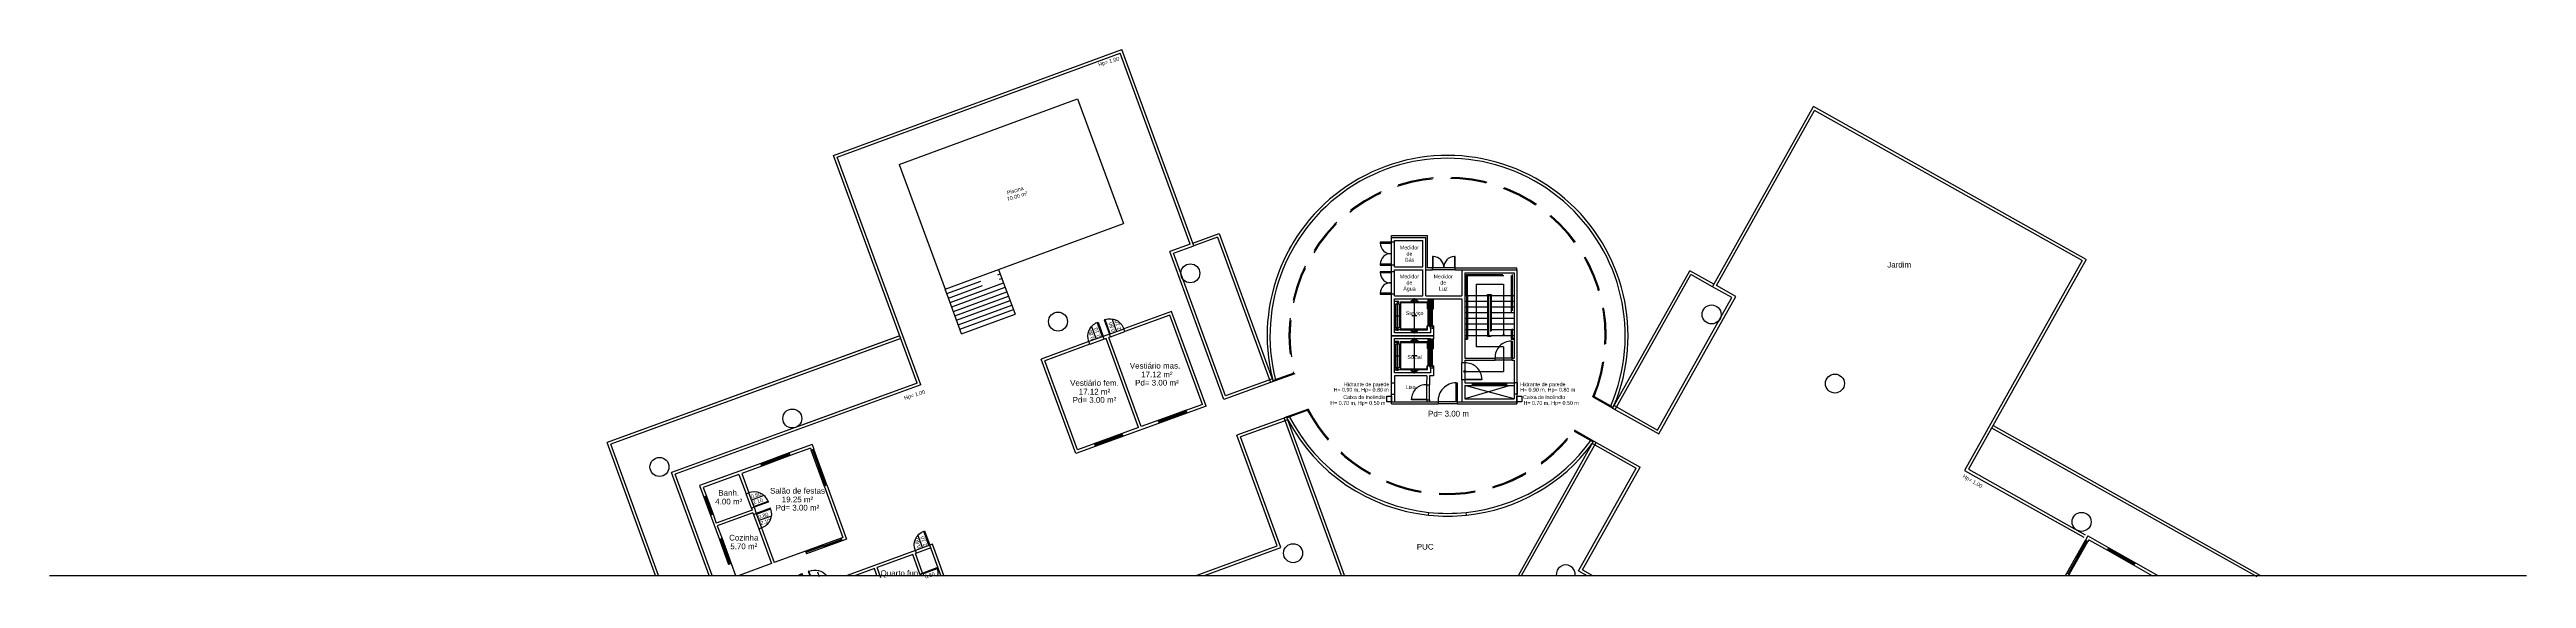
# Model space of a CAD drawing. Header units: millimetres. Extents: x -210 to 1173, y -437 to 320.
# Drawn here: x -210.3 to -79.9, y 2.3 to 30.2 of the extents above; entities that cross this region are included whole.
import ezdxf
from ezdxf.enums import TextEntityAlignment as Align

# ---------------------------------------------------------------- set-up
doc = ezdxf.new("R2010")
doc.units = ezdxf.units.MM
doc.header["$LTSCALE"] = 0.3
for name, pattern in [('DASHDOTX2', [50.8, 25.4, -12.7, 0, -12.7]), ('DASHED2', [9.525, 6.35, -3.175]), ('LTYPE_4', [112.5, 56.25, -56.25]), ('LTYPE_6', [168.75, 112.5, -28.125, 0, -28.125])]:
    doc.linetypes.add(name, pattern=pattern)
for name, color, linetype in [('CORTE', 6, 'Continuous'), ('COTAS', 1, 'Continuous'), ('ESQUADRIAS', 3, 'Continuous'), ('LAYER_0', 6, 'Continuous'), ('LINHA DE CORTE', 6, 'DASHDOTX2'), ('PISO', 1, 'Continuous'), ('PROJEÇÃO', 1, 'DASHED2'), ('TEXTOS', 2, 'Continuous'), ('VISTA', 2, 'Continuous')]:
    doc.layers.add(name, color=color, linetype=linetype)
doc.styles.add('2MM 1_100', font='ARIAL.TTF', dxfattribs={"height": 0.2})
doc.styles.add('3MM 1_100', font='ARIAL.TTF', dxfattribs={"height": 0.3})

msp = doc.modelspace()

# ---------------------------------------------------------------- linework, layer by layer
msp.add_line((-210.338, 2.481), (-79.945, 2.481))
at = {"layer": 'CORTE'}
for p, q in [((-165.608, 24.124), (-156.223, 27.578)), ((-156.223, 27.578), (-153.806, 21.008)), ((-165.608, 24.124), (-163.191, 17.555)), ((-163.191, 17.555), (-153.806, 21.008)), ((-145.06, 19.683), (-144.991, 19.805)), ((-145.06, 19.683), (-144.991, 19.805)), ((-139.69, 20.372), (-137.79, 20.372)), ((-139.69, 20.272), (-139.69, 20.372)), ((-139.69, 20.272), (-137.89, 20.272)), ((-139.69, 20.022), (-139.69, 20.272)), ((-139.54, 20.022), (-139.69, 20.022)), ((-139.54, 20.122), (-138.04, 20.122)), ((-139.54, 20.022), (-139.54, 20.122)), ((-138.04, 18.722), (-138.04, 20.122)), ((-137.89, 17.197), (-137.89, 20.272)), ((-137.79, 18.672), (-137.79, 20.372)), ((-139.69, 18.472), (-139.69, 18.822)), ((-139.54, 18.822), (-139.69, 18.822)), ((-139.54, 18.472), (-139.69, 18.472)), ((-139.54, 18.722), (-139.54, 18.822)), ((-139.54, 18.722), (-138.04, 18.722)), ((-139.54, 18.572), (-138.04, 18.572)), ((-139.54, 18.472), (-139.54, 18.572)), ((-138.04, 17.197), (-138.04, 18.572)), ((-137.89, 18.572), (-137.54, 18.572)), ((-137.54, 18.672), (-137.79, 18.672)), ((-137.54, 18.572), (-137.54, 18.672)), ((-136.34, 18.672), (-133.09, 18.673)), ((-136.34, 18.572), (-136.34, 18.672)), ((-136.34, 18.572), (-135.99, 18.572)), ((-135.99, 18.572), (-135.99, 17.197)), ((-135.99, 18.572), (-133.09, 18.572)), ((-135.84, 18.422), (-135.84, 13.922)), ((-135.84, 18.422), (-133.24, 18.422)), ((-133.24, 18.422), (-133.24, 13.922)), ((-133.09, 18.572), (-133.09, 18.673)), ((-133.09, 18.572), (-133.09, 11.622)), ((-133.09, 18.572), (-133.09, 18.572)), ((-139.69, 11.622), (-139.69, 17.297)), ((-139.54, 17.297), (-139.69, 17.297)), ((-139.54, 17.197), (-139.54, 17.297)), ((-139.54, 17.197), (-138.04, 17.197)), ((-139.54, 15.247), (-139.54, 17.047)), ((-139.54, 17.047), (-135.99, 17.047)), ((-137.89, 17.197), (-135.99, 17.197)), ((-137.64, 17.047), (-137.64, 17.022)), ((-135.99, 17.047), (-135.99, 13.672)), ((-151.274, 16.376), (-153.787, 15.459)), ((-151.364, 16.184), (-153.736, 15.318)), ((-149.65, 11.487), (-151.364, 16.184)), ((-149.457, 11.397), (-151.274, 16.376)), ((-122.341, 16.222), (-122.341, 16.092)), ((-155.619, 14.791), (-158.132, 13.874)), ((-155.568, 14.65), (-157.94, 13.784)), ((-155.568, 14.65), (-155.619, 14.791)), ((-154.539, 15.185), (-154.867, 15.065)), ((-154.816, 14.924), (-154.867, 15.065)), ((-154.722, 14.958), (-154.816, 14.924)), ((-153.008, 10.261), (-154.722, 14.958)), ((-154.487, 15.044), (-154.581, 15.01)), ((-152.867, 10.313), (-154.581, 15.01)), ((-154.487, 15.044), (-154.539, 15.185)), ((-153.736, 15.318), (-153.787, 15.459)), ((-139.69, 15.097), (-137.49, 15.097)), ((-137.49, 15.097), (-139.69, 15.097)), ((-137.64, 15.247), (-139.54, 15.247)), ((-139.54, 13.147), (-139.54, 14.947)), ((-139.54, 14.947), (-137.64, 14.947)), ((-139.54, 14.947), (-137.64, 14.947)), ((-137.64, 15.502), (-137.64, 15.247)), ((-137.64, 14.947), (-137.64, 14.922)), ((-137.49, 15.502), (-137.49, 15.097)), ((-137.49, 15.097), (-137.49, 14.922)), ((-156.315, 8.895), (-158.132, 13.874)), ((-156.226, 9.087), (-157.94, 13.784)), ((-137.64, 13.147), (-139.54, 13.147)), ((-137.64, 13.402), (-137.64, 13.147)), ((-137.49, 13.402), (-137.49, 12.997)), ((-135.84, 13.922), (-134.24, 13.922)), ((-135.84, 13.822), (-135.84, 13.672)), ((-135.84, 13.822), (-134.24, 13.822)), ((-133.34, 13.922), (-133.24, 13.922)), ((-133.34, 13.822), (-133.24, 13.822)), ((-133.24, 13.822), (-133.24, 12.622)), ((-139.71, 12.622), (-139.71, 12.022)), ((-139.71, 12.622), (-139.54, 12.622)), ((-139.71, 12.022), (-139.54, 12.022)), ((-137.84, 12.997), (-139.54, 12.997)), ((-139.54, 12.997), (-139.54, 11.622)), ((-137.84, 12.998), (-137.845, 12.523)), ((-137.84, 12.522), (-137.69, 12.522)), ((-137.69, 12.998), (-137.69, 12.522)), ((-137.49, 12.997), (-137.69, 12.997)), ((-135.99, 12.772), (-135.99, 11.622)), ((-135.84, 12.772), (-135.84, 12.622)), ((-135.84, 12.622), (-133.24, 12.622)), ((-135.84, 12.472), (-135.84, 11.772)), ((-135.84, 12.472), (-133.24, 12.472)), ((-133.44, 12.472), (-135.84, 11.772)), ((-133.24, 11.772), (-135.84, 12.472)), ((-135.84, 11.772), (-133.24, 11.772)), ((-133.24, 12.622), (-133.24, 11.772)), ((-133.07, 12.622), (-133.24, 12.622)), ((-133.07, 12.022), (-133.24, 12.022)), ((-133.07, 12.622), (-133.07, 12.022)), ((-149.457, 11.397), (-156.315, 8.895)), ((-149.65, 11.487), (-152.867, 10.313)), ((-151.258, 10.9), (-151.207, 10.759)), ((-139.69, 11.622), (-137.24, 11.622)), ((-139.69, 11.522), (-139.69, 11.622)), ((-139.69, 11.522), (-137.24, 11.522)), ((-137.84, 11.722), (-137.84, 11.622)), ((-137.84, 11.722), (-137.69, 11.722)), ((-137.69, 11.722), (-137.69, 11.622)), ((-137.24, 11.622), (-137.24, 11.522)), ((-136.24, 11.622), (-135.99, 11.622)), ((-136.24, 11.622), (-136.24, 11.522)), ((-136.24, 11.522), (-133.09, 11.523)), ((-135.99, 11.622), (-133.09, 11.622)), ((-133.09, 11.622), (-133.09, 11.523)), ((-133.09, 11.523), (-133.09, 11.622)), ((-170.196, 9.365), (-171.393, 8.928)), ((-170.285, 9.173), (-171.342, 8.787)), ((-170.285, 9.173), (-170.251, 9.079)), ((-170.251, 9.079), (-170.11, 9.13)), ((-170.196, 9.365), (-170.11, 9.13)), ((-153.008, 10.261), (-156.226, 9.087)), ((-154.617, 9.674), (-154.565, 9.533)), ((-144.423, 9.508), (-144.422, 9.508)), ((-172.896, 8.379), (-176.114, 7.205)), ((-172.845, 8.238), (-173.902, 7.853)), ((-173.902, 7.853), (-173.525, 6.819)), ((-172.845, 8.238), (-172.896, 8.379)), ((-171.342, 8.787), (-171.393, 8.928)), ((-130.148, 8.256), (-130.148, 8.256)), ((-130.148, 8.256), (-130.148, 8.256)), ((-129.661, 8.761), (-129.662, 8.761)), ((-129.661, 8.761), (-129.662, 8.761)), ((-176.114, 7.205), (-175.891, 6.595)), ((-174.043, 7.801), (-175.921, 7.116)), ((-175.921, 7.116), (-175.75, 6.646)), ((-175.75, 6.646), (-175.891, 6.595)), ((-174.043, 7.801), (-173.666, 6.768)), ((-173.666, 6.768), (-173.525, 6.819)), ((-171.736, 6.707), (-171.736, 6.703)), ((-170.736, 6.707), (-170.736, 6.703)), ((-169.565, 7.2), (-169.424, 7.251)), ((-169.565, 7.2), (-168.571, 4.475)), ((-169.424, 7.251), (-168.379, 4.386)), ((-175.407, 5.707), (-175.548, 5.655)), ((-175.548, 5.655), (-175.077, 4.363)), ((-175.407, 5.707), (-175.236, 5.237)), ((-173.357, 5.922), (-175.236, 5.237)), ((-173.306, 5.782), (-175.184, 5.096)), ((-173.391, 6.016), (-173.25, 6.068)), ((-173.391, 6.016), (-173.357, 5.922)), ((-173.306, 5.782), (-173.271, 5.688)), ((-173.271, 5.688), (-173.13, 5.739)), ((-173.25, 6.068), (-173.13, 5.739)), ((-137.74, 5.65), (-137.724, 5.799)), ((-135.74, 5.65), (-135.756, 5.799)), ((-175.184, 5.096), (-174.936, 4.415)), ((-174.936, 4.415), (-175.077, 4.363)), ((-172.997, 4.936), (-172.856, 4.988)), ((-172.997, 4.936), (-172.329, 3.104)), ((-172.856, 4.988), (-172.188, 3.156)), ((-169.565, 3.99), (-169.565, 3.953)), ((-168.571, 4.475), (-168.665, 4.441)), ((-168.665, 4.441), (-168.614, 4.3)), ((-168.379, 4.386), (-168.614, 4.3)), ((-163.863, 4.118), (-164.004, 4.066)), ((-163.425, 2.481), (-164.004, 4.066)), ((-163.266, 2.481), (-163.863, 4.118)), ((-103.038, 4.557), (-103.161, 4.34)), ((-103.03, 4.266), (-103.161, 4.34)), ((-103.038, 4.557), (-101.928, 3.932)), ((-102.981, 4.353), (-103.03, 4.266)), ((-102.981, 4.353), (-102.001, 3.801)), ((-102.001, 3.801), (-101.928, 3.932)), ((-174.456, 3.1), (-174.597, 3.048)), ((-174.456, 3.1), (-174.23, 2.481)), ((-172.329, 3.104), (-174.037, 2.481)), ((-170.544, 3.756), (-172.188, 3.156)), ((-170.544, 3.756), (-170.492, 3.615)), ((-164.756, 3.792), (-168.349, 2.481)), ((-166.912, 2.846), (-167.911, 2.481)), ((-166.779, 2.481), (-166.912, 2.846)), ((-164.892, 3.583), (-166.771, 2.897)), ((-166.569, 2.344), (-166.771, 2.897)), ((-164.515, 2.549), (-164.892, 3.583)), ((-164.704, 3.651), (-164.756, 3.792)), ((-164.704, 3.651), (-164.751, 3.634)), ((-164.374, 2.601), (-164.751, 3.634)), ((-100.607, 3.016), (-100.533, 3.147)), ((-100.607, 3.016), (-99.627, 2.464)), ((-100.533, 3.147), (-99.352, 2.481)), ((-170.736, 2.568), (-170.736, 2.481)), ((-164.515, 2.549), (-164.374, 2.601)), ((-164.328, 2.481), (-164.328, 2.48)), ((-104.208, 2.481), (-104.143, 2.597)), ((-104.012, 2.523), (-104.143, 2.597)), ((-104.012, 2.523), (-104.036, 2.481)), ((-104.012, 2.523), (-104.036, 2.481))]:
    msp.add_line(p, q, dxfattribs=at)
for points in [[(-139.94, 11.923), (-139.69, 11.923), (-139.69, 11.623), (-139.94, 11.623)], [(-133.09, 11.922), (-132.84, 11.922), (-132.84, 11.622), (-133.09, 11.622)]]:
    msp.add_lwpolyline(points, close=True, dxfattribs=at)
for centre in [(-150.282, 18.388), (-157.249, 15.846), (-122.841, 16.222), (-116.35, 12.582), (-171.236, 10.742), (-178.229, 8.19), (-103.363, 5.299), (-144.874, 3.649)]:
    msp.add_circle(centre, 0.5, dxfattribs=at)
for centre, radius, start, end in [((-136.74, 15.097), 9.5, 337.22264, 193.80215), ((-136.74, 15.097), 9.35, 336.73084, 194.31776), ((-136.74, 15.097), 9.5, 207.70893, 263.95767), ((-136.74, 15.097), 9.35, 207.21455, 263.95767), ((-136.74, 15.097), 9.35, 276.04233, 323.83902), ((-136.74, 15.097), 9.5, 276.04233, 323.3165), ((-130.523, 2.53), 0.5, 354.33733, 185.66267)]:
    msp.add_arc(centre, radius, start, end, dxfattribs=at)
at = {"layer": 'COTAS'}
for p, q in [((-135.24, 17.822), (-135.24, 14.522)), ((-135.24, 17.822), (-133.79, 17.822)), ((-133.79, 17.822), (-133.79, 15.122)), ((-133.79, 14.522), (-135.24, 14.522)), ((-133.79, 15.122), (-133.839, 15.172)), ((-133.79, 15.122), (-133.739, 15.172)), ((-133.79, 14.522), (-133.79, 13.222)), ((-135.84, 13.222), (-133.79, 13.222)), ((-172.727, 6.685), (-173.388, 6.444)), ((-172.333, 5.604), (-172.993, 5.363)), ((-163.574, 2.467), (-163.663, 2.434))]:
    msp.add_line(p, q, dxfattribs=at)
at = {"layer": 'COTAS', "extrusion": (-1.16429e-12, 3.97478e-12, -1)}
msp.add_line((-154.404, 15.982), (-154.163, 15.322), dxfattribs=at)
at = {"layer": 'COTAS', "extrusion": (-1.66937e-12, 3.79046e-12, -1)}
msp.add_line((-155.484, 15.588), (-155.243, 14.928), dxfattribs=at)
at = {"layer": 'COTAS', "extrusion": (-3.54684e-12, -2.44572e-13, -1)}
for p, q in [((-164.621, 4.589), (-164.38, 3.929)), ((-169.905, 2.661), (-169.815, 2.414))]:
    msp.add_line(p, q, dxfattribs=at)
at = {"layer": 'COTAS'}
msp.add_circle((-135.84, 13.222), 0.05, dxfattribs=at)
at = {"layer": 'ESQUADRIAS'}
for p, q in [((-150.488, 11.122), (-151.991, 10.574)), ((-150.474, 11.085), (-151.977, 10.536)), ((-153.846, 9.897), (-155.349, 9.348)), ((-153.833, 9.859), (-155.336, 9.311)), ((-171.374, 8.876), (-172.877, 8.328)), ((-171.361, 8.839), (-172.864, 8.29)), ((-169.495, 7.225), (-170.18, 9.104)), ((-169.8, 8.179), (-170.143, 9.118)), ((-169.8, 8.179), (-169.875, 8.151)), ((-169.532, 7.212), (-169.875, 8.151)), ((-175.839, 6.613), (-175.497, 5.674)), ((-175.802, 6.627), (-175.459, 5.688)), ((-175.025, 4.382), (-174.545, 3.067)), ((-174.988, 4.396), (-174.508, 3.081)), ((-169.592, 4.066), (-170.532, 3.723)), ((-168.639, 4.371), (-170.518, 3.685)), ((-169.592, 4.066), (-169.565, 3.99)), ((-168.626, 4.333), (-169.565, 3.99)), ((-104.077, 2.56), (-103.096, 4.303)), ((-103.621, 3.451), (-103.131, 4.322)), ((-104.042, 2.541), (-103.552, 3.412)), ((-103.621, 3.451), (-103.552, 3.412)), ((-101.974, 3.849), (-100.58, 3.064)), ((-101.955, 3.884), (-100.56, 3.099))]:
    msp.add_line(p, q, dxfattribs=at)
for points in [[(-139.69, 20.022), (-140.29, 20.022), (-140.29, 19.982), (-139.69, 19.982)], [(-139.69, 18.862), (-140.29, 18.862), (-140.29, 18.822), (-139.69, 18.822)], [(-139.69, 18.472), (-140.29, 18.472), (-140.29, 18.432), (-139.69, 18.432)], [(-137.5, 18.673), (-137.5, 19.273), (-137.54, 19.273), (-137.54, 18.673)], [(-136.34, 18.672), (-136.34, 19.272), (-136.38, 19.272), (-136.38, 18.672)], [(-139.69, 17.337), (-140.29, 17.337), (-140.29, 17.297), (-139.69, 17.297)], [(-133.34, 13.922), (-133.38, 13.922), (-133.38, 14.822), (-133.34, 14.822)], [(-137.84, 11.722), (-138.64, 11.722), (-138.64, 11.762), (-137.84, 11.762)], [(-136.24, 11.622), (-136.28, 11.622), (-136.28, 12.622), (-136.24, 12.622)], [(-135.84, 12.772), (-135.84, 12.812), (-134.94, 12.812), (-134.94, 12.772)], [(-173.25, 6.068), (-173.264, 6.105), (-172.513, 6.38), (-172.499, 6.342)], [(-173.13, 5.739), (-173.117, 5.701), (-172.365, 5.976), (-172.379, 6.013)], [(-164.372, 2.601), (-164.358, 2.564), (-163.607, 2.838), (-163.62, 2.876)]]:
    msp.add_lwpolyline(points, close=True, dxfattribs=at)
at = {"layer": 'ESQUADRIAS', "extrusion": (-4.198e-17, 1.1504e-16, -1), "elevation": 0}
for points in [[(154.867, 15.065), (154.905, 15.051), (155.179, 15.803), (155.142, 15.816)], [(154.539, 15.185), (154.501, 15.198), (154.775, 15.95), (154.813, 15.936)]]:
    msp.add_lwpolyline(points, close=True, dxfattribs=at)
at = {"layer": 'ESQUADRIAS', "extrusion": (-4.198e-17, 1.1504e-16, -1)}
msp.add_lwpolyline([(164.004, 4.066), (164.042, 4.053), (164.316, 4.804), (164.278, 4.818)], close=True, dxfattribs=at)
at = {"layer": 'ESQUADRIAS', "extrusion": (-1.1504e-16, -4.198e-17, -1)}
msp.add_lwpolyline([(170.276, 2.481), (170.358, 2.706), (170.395, 2.692), (170.318, 2.481)], dxfattribs=at)
at = {"layer": 'ESQUADRIAS', "extrusion": (1.1504e-16, 4.198e-17, -1)}
msp.add_lwpolyline([(170.733, 2.481), (170.762, 2.558), (170.724, 2.572), (170.691, 2.481)], dxfattribs=at)
at = {"layer": 'LAYER_0', "color": 11}
for p, q in [((-138.646, 16.908), (-138.646, 16.962)), ((-138.646, 16.962), (-138.565, 16.962)), ((-138.64, 16.902), (-138.64, 16.962)), ((-138.575, 16.997), (-138.575, 17.047)), ((-138.535, 16.997), (-138.575, 16.997)), ((-138.565, 16.962), (-138.565, 16.902)), ((-138.49, 16.997), (-138.535, 16.997)), ((-138.535, 16.997), (-138.535, 16.993)), ((-138.531, 16.989), (-138.535, 16.993)), ((-138.498, 16.988), (-138.531, 16.989)), ((-138.498, 16.988), (-138.494, 16.984)), ((-138.494, 16.968), (-138.498, 16.964)), ((-138.498, 16.922), (-138.498, 16.964)), ((-138.494, 16.968), (-138.494, 16.984)), ((-138.445, 16.997), (-138.49, 16.997)), ((-138.485, 16.984), (-138.482, 16.988)), ((-138.485, 16.968), (-138.485, 16.984)), ((-138.485, 16.968), (-138.482, 16.964)), ((-138.482, 16.988), (-138.448, 16.989)), ((-138.482, 16.922), (-138.482, 16.964)), ((-138.448, 16.989), (-138.445, 16.993)), ((-138.445, 16.997), (-138.405, 16.997)), ((-138.445, 16.997), (-138.445, 16.993)), ((-138.334, 16.962), (-138.415, 16.962)), ((-138.415, 16.962), (-138.415, 16.902)), ((-138.405, 16.997), (-138.405, 17.047)), ((-138.34, 16.902), (-138.34, 16.962)), ((-138.334, 16.908), (-138.334, 16.962)), ((-137.76, 15.622), (-137.76, 16.997)), ((-137.76, 16.997), (-137.67, 16.997)), ((-137.67, 15.592), (-137.67, 16.997)), ((-137.64, 15.592), (-137.64, 17.022)), ((-137.64, 17.022), (-137.55, 17.022)), ((-137.55, 17.022), (-137.55, 15.622)), ((-137.49, 17.022), (-137.55, 17.022)), ((-137.55, 17.007), (-137.548, 17.007)), ((-137.548, 17.007), (-137.548, 17.02)), ((-137.548, 17.02), (-137.492, 17.02)), ((-137.492, 17.02), (-137.492, 16.524)), ((-137.49, 16.522), (-137.49, 17.022)), ((-139.307, 16.901), (-139.54, 16.901)), ((-139.47, 15.517), (-139.47, 16.777)), ((-139.47, 16.777), (-139.29, 16.777)), ((-139.347, 16.851), (-139.307, 16.851)), ((-139.307, 16.851), (-139.307, 16.901)), ((-139.29, 16.777), (-139.29, 15.517)), ((-137.79, 16.877), (-139.24, 16.877)), ((-139.24, 16.877), (-139.24, 15.417)), ((-139.21, 15.447), (-139.21, 16.847)), ((-139.21, 16.847), (-137.81, 16.847)), ((-138.7, 16.902), (-138.7, 16.908)), ((-138.7, 16.908), (-138.646, 16.908)), ((-138.7, 16.902), (-138.64, 16.902)), ((-138.64, 16.902), (-138.64, 16.877)), ((-138.565, 16.902), (-138.565, 16.877)), ((-138.49, 16.922), (-138.498, 16.922)), ((-138.49, 16.922), (-138.482, 16.922)), ((-138.415, 16.902), (-138.415, 16.877)), ((-138.34, 16.902), (-138.34, 16.877)), ((-138.28, 16.902), (-138.34, 16.902)), ((-138.28, 16.908), (-138.334, 16.908)), ((-138.28, 16.902), (-138.28, 16.908)), ((-137.81, 16.847), (-137.81, 16.522)), ((-137.76, 16.522), (-137.81, 16.522)), ((-137.79, 16.524), (-137.79, 16.877)), ((-137.762, 16.524), (-137.79, 16.524)), ((-137.76, 16.537), (-137.762, 16.537)), ((-137.762, 16.537), (-137.762, 16.524)), ((-137.755, 16.072), (-137.755, 16.542)), ((-137.755, 16.542), (-137.715, 16.542)), ((-137.755, 16.072), (-137.715, 16.072)), ((-137.717, 16.54), (-137.753, 16.54)), ((-137.753, 16.54), (-137.753, 16.074)), ((-137.717, 16.074), (-137.753, 16.074)), ((-137.717, 16.527), (-137.717, 16.54)), ((-137.715, 16.527), (-137.717, 16.527)), ((-137.715, 16.087), (-137.717, 16.087)), ((-137.717, 16.087), (-137.717, 16.074)), ((-137.715, 16.542), (-137.715, 16.527)), ((-137.715, 16.072), (-137.715, 16.087)), ((-137.71, 15.61), (-137.71, 16.092)), ((-137.71, 16.092), (-137.67, 16.092)), ((-137.672, 16.09), (-137.708, 16.09)), ((-137.708, 16.09), (-137.708, 15.612)), ((-137.672, 16.077), (-137.672, 16.09)), ((-137.67, 16.077), (-137.672, 16.077)), ((-137.6, 16.092), (-137.64, 16.092)), ((-137.64, 16.077), (-137.638, 16.077)), ((-137.638, 16.077), (-137.638, 16.09)), ((-137.638, 16.09), (-137.602, 16.09)), ((-137.602, 16.09), (-137.602, 15.612)), ((-137.6, 15.61), (-137.6, 16.092)), ((-137.555, 16.542), (-137.595, 16.542)), ((-137.595, 16.542), (-137.595, 16.527)), ((-137.595, 16.527), (-137.593, 16.527)), ((-137.595, 16.072), (-137.595, 16.087)), ((-137.595, 16.087), (-137.593, 16.087)), ((-137.555, 16.072), (-137.595, 16.072)), ((-137.593, 16.527), (-137.593, 16.54)), ((-137.593, 16.54), (-137.557, 16.54)), ((-137.593, 16.087), (-137.593, 16.074)), ((-137.593, 16.074), (-137.557, 16.074)), ((-137.557, 16.54), (-137.557, 16.074)), ((-137.555, 16.072), (-137.555, 16.542)), ((-137.548, 16.537), (-137.55, 16.537)), ((-137.55, 16.522), (-137.49, 16.522)), ((-137.548, 16.524), (-137.548, 16.537)), ((-137.492, 16.524), (-137.548, 16.524)), ((-139.413, 15.443), (-139.54, 15.443)), ((-139.308, 15.393), (-139.54, 15.393)), ((-139.308, 14.801), (-139.54, 14.801)), ((-139.413, 14.751), (-139.54, 14.751)), ((-139.29, 15.517), (-139.47, 15.517)), ((-139.47, 13.417), (-139.47, 14.677)), ((-139.47, 14.677), (-139.29, 14.677)), ((-139.348, 15.443), (-139.308, 15.443)), ((-139.348, 14.751), (-139.308, 14.751)), ((-139.308, 15.443), (-139.308, 15.393)), ((-139.308, 14.751), (-139.308, 14.801)), ((-139.29, 14.677), (-139.29, 13.417)), ((-139.24, 15.417), (-137.79, 15.417)), ((-137.79, 14.777), (-139.24, 14.777)), ((-139.24, 14.777), (-139.24, 13.317)), ((-137.81, 15.447), (-139.21, 15.447)), ((-139.21, 13.347), (-139.21, 14.747)), ((-139.21, 14.747), (-137.81, 14.747)), ((-138.7, 15.392), (-138.64, 15.392)), ((-138.7, 15.392), (-138.7, 15.386)), ((-138.7, 15.386), (-138.646, 15.386)), ((-138.7, 14.802), (-138.7, 14.808)), ((-138.7, 14.808), (-138.646, 14.808)), ((-138.7, 14.802), (-138.64, 14.802)), ((-138.646, 15.386), (-138.646, 15.332)), ((-138.646, 15.332), (-138.565, 15.332)), ((-138.646, 14.808), (-138.646, 14.862)), ((-138.646, 14.862), (-138.565, 14.862)), ((-138.64, 15.392), (-138.64, 15.417)), ((-138.64, 15.392), (-138.64, 15.332)), ((-138.64, 14.802), (-138.64, 14.862)), ((-138.64, 14.802), (-138.64, 14.777)), ((-138.535, 15.297), (-138.575, 15.297)), ((-138.575, 15.297), (-138.575, 15.247)), ((-138.575, 14.897), (-138.575, 14.947)), ((-138.535, 14.897), (-138.575, 14.897)), ((-138.565, 15.392), (-138.565, 15.417)), ((-138.565, 15.332), (-138.565, 15.392)), ((-138.565, 14.862), (-138.565, 14.802)), ((-138.565, 14.802), (-138.565, 14.777)), ((-138.532, 15.306), (-138.535, 15.302)), ((-138.535, 15.297), (-138.535, 15.302)), ((-138.535, 15.297), (-138.49, 15.297)), ((-138.49, 14.897), (-138.535, 14.897)), ((-138.535, 14.897), (-138.535, 14.893)), ((-138.532, 14.889), (-138.535, 14.893)), ((-138.498, 15.307), (-138.532, 15.306)), ((-138.498, 14.888), (-138.532, 14.889)), ((-138.49, 15.372), (-138.498, 15.372)), ((-138.498, 15.372), (-138.498, 15.33)), ((-138.495, 15.327), (-138.498, 15.33)), ((-138.495, 15.311), (-138.498, 15.307)), ((-138.498, 14.888), (-138.495, 14.884)), ((-138.495, 14.868), (-138.498, 14.864)), ((-138.498, 14.822), (-138.498, 14.864)), ((-138.49, 14.822), (-138.498, 14.822)), ((-138.495, 15.327), (-138.495, 15.311)), ((-138.495, 14.868), (-138.495, 14.884)), ((-138.49, 15.372), (-138.482, 15.372)), ((-138.49, 15.297), (-138.445, 15.297)), ((-138.445, 14.897), (-138.49, 14.897)), ((-138.49, 14.822), (-138.482, 14.822)), ((-138.486, 15.327), (-138.482, 15.33)), ((-138.486, 15.327), (-138.486, 15.311)), ((-138.482, 15.307), (-138.486, 15.311)), ((-138.486, 14.884), (-138.482, 14.888)), ((-138.486, 14.868), (-138.486, 14.884)), ((-138.486, 14.868), (-138.482, 14.864)), ((-138.482, 15.372), (-138.482, 15.33)), ((-138.482, 15.307), (-138.449, 15.306)), ((-138.482, 14.888), (-138.449, 14.889)), ((-138.482, 14.822), (-138.482, 14.864)), ((-138.449, 15.306), (-138.445, 15.302)), ((-138.449, 14.889), (-138.445, 14.893)), ((-138.445, 15.297), (-138.445, 15.302)), ((-138.445, 15.297), (-138.405, 15.297)), ((-138.445, 14.897), (-138.405, 14.897)), ((-138.445, 14.897), (-138.445, 14.893)), ((-138.415, 15.392), (-138.415, 15.417)), ((-138.415, 15.332), (-138.415, 15.392)), ((-138.334, 15.332), (-138.415, 15.332)), ((-138.334, 14.862), (-138.415, 14.862)), ((-138.415, 14.862), (-138.415, 14.802)), ((-138.415, 14.802), (-138.415, 14.777)), ((-138.405, 15.297), (-138.405, 15.247)), ((-138.405, 14.897), (-138.405, 14.947)), ((-138.34, 15.392), (-138.34, 15.417)), ((-138.28, 15.392), (-138.34, 15.392)), ((-138.34, 15.392), (-138.34, 15.332)), ((-138.34, 14.802), (-138.34, 14.862)), ((-138.34, 14.802), (-138.34, 14.777)), ((-138.28, 14.802), (-138.34, 14.802)), ((-138.28, 15.386), (-138.334, 15.386)), ((-138.334, 15.386), (-138.334, 15.332)), ((-138.334, 14.808), (-138.334, 14.862)), ((-138.28, 14.808), (-138.334, 14.808)), ((-138.28, 15.392), (-138.28, 15.386)), ((-138.28, 14.802), (-138.28, 14.808)), ((-137.76, 15.622), (-137.81, 15.622)), ((-137.81, 15.447), (-137.81, 15.622)), ((-137.81, 14.747), (-137.81, 14.422)), ((-137.76, 14.422), (-137.81, 14.422)), ((-137.79, 15.417), (-137.79, 15.62)), ((-137.79, 15.62), (-137.76, 15.62)), ((-137.79, 14.424), (-137.79, 14.777)), ((-137.762, 14.424), (-137.79, 14.424)), ((-137.76, 14.437), (-137.762, 14.437)), ((-137.762, 14.437), (-137.762, 14.424)), ((-137.715, 15.622), (-137.76, 15.622)), ((-137.717, 15.62), (-137.76, 15.62)), ((-137.76, 13.522), (-137.76, 14.897)), ((-137.76, 14.897), (-137.67, 14.897)), ((-137.755, 13.972), (-137.755, 14.442)), ((-137.755, 14.442), (-137.715, 14.442)), ((-137.717, 14.44), (-137.753, 14.44)), ((-137.753, 14.44), (-137.753, 13.974)), ((-137.717, 15.605), (-137.717, 15.62)), ((-137.672, 15.605), (-137.717, 15.605)), ((-137.717, 14.427), (-137.717, 14.44)), ((-137.715, 14.427), (-137.717, 14.427)), ((-137.715, 15.622), (-137.715, 15.607)), ((-137.715, 15.607), (-137.67, 15.607)), ((-137.715, 14.442), (-137.715, 14.427)), ((-137.67, 15.61), (-137.71, 15.61)), ((-137.708, 15.612), (-137.672, 15.612)), ((-137.672, 15.612), (-137.672, 15.625)), ((-137.672, 15.625), (-137.67, 15.625)), ((-137.672, 15.592), (-137.672, 15.605)), ((-137.67, 15.592), (-137.672, 15.592)), ((-137.67, 13.492), (-137.67, 14.897)), ((-137.638, 15.625), (-137.64, 15.625)), ((-137.64, 15.61), (-137.6, 15.61)), ((-137.595, 15.607), (-137.64, 15.607)), ((-137.64, 15.592), (-137.638, 15.592)), ((-137.64, 15.502), (-137.64, 15.592)), ((-137.55, 15.502), (-137.64, 15.502)), ((-137.64, 13.492), (-137.64, 14.922)), ((-137.64, 14.922), (-137.55, 14.922)), ((-137.638, 15.612), (-137.638, 15.625)), ((-137.602, 15.612), (-137.638, 15.612)), ((-137.638, 15.592), (-137.638, 15.605)), ((-137.638, 15.605), (-137.593, 15.605)), ((-137.595, 15.622), (-137.595, 15.607)), ((-137.49, 15.622), (-137.595, 15.622)), ((-137.555, 14.442), (-137.595, 14.442)), ((-137.595, 14.442), (-137.595, 14.427)), ((-137.595, 14.427), (-137.593, 14.427)), ((-137.593, 15.605), (-137.593, 15.62)), ((-137.593, 15.62), (-137.492, 15.62)), ((-137.593, 14.427), (-137.593, 14.44)), ((-137.593, 14.44), (-137.557, 14.44)), ((-137.557, 14.44), (-137.557, 13.974)), ((-137.555, 13.972), (-137.555, 14.442)), ((-137.55, 15.502), (-137.55, 15.517)), ((-137.55, 15.517), (-137.548, 15.517)), ((-137.49, 15.502), (-137.55, 15.502)), ((-137.55, 14.922), (-137.55, 13.522)), ((-137.49, 14.922), (-137.55, 14.922)), ((-137.55, 14.907), (-137.548, 14.907)), ((-137.548, 14.437), (-137.55, 14.437)), ((-137.55, 14.422), (-137.49, 14.422)), ((-137.548, 15.517), (-137.548, 15.504)), ((-137.548, 15.504), (-137.492, 15.504)), ((-137.548, 14.907), (-137.548, 14.92)), ((-137.548, 14.92), (-137.492, 14.92)), ((-137.548, 14.424), (-137.548, 14.437)), ((-137.492, 14.424), (-137.548, 14.424)), ((-137.492, 15.504), (-137.492, 15.62)), ((-137.492, 14.92), (-137.492, 14.424)), ((-137.49, 15.622), (-137.49, 15.502)), ((-137.49, 14.422), (-137.49, 14.922)), ((-139.413, 13.343), (-139.54, 13.343)), ((-139.308, 13.293), (-139.54, 13.293)), ((-139.29, 13.417), (-139.47, 13.417)), ((-139.348, 13.343), (-139.308, 13.343)), ((-139.308, 13.343), (-139.308, 13.293)), ((-139.24, 13.317), (-137.79, 13.317)), ((-137.81, 13.347), (-139.21, 13.347)), ((-138.7, 13.292), (-138.64, 13.292)), ((-138.7, 13.292), (-138.7, 13.286)), ((-138.7, 13.286), (-138.646, 13.286)), ((-138.646, 13.286), (-138.646, 13.232)), ((-138.646, 13.232), (-138.565, 13.232)), ((-138.64, 13.292), (-138.64, 13.317)), ((-138.64, 13.292), (-138.64, 13.232)), ((-138.535, 13.197), (-138.575, 13.197)), ((-138.575, 13.197), (-138.575, 13.147)), ((-138.565, 13.292), (-138.565, 13.317)), ((-138.565, 13.232), (-138.565, 13.292)), ((-138.532, 13.206), (-138.535, 13.202)), ((-138.535, 13.197), (-138.535, 13.202)), ((-138.535, 13.197), (-138.49, 13.197)), ((-138.498, 13.207), (-138.532, 13.206)), ((-138.49, 13.272), (-138.498, 13.272)), ((-138.498, 13.272), (-138.498, 13.23)), ((-138.495, 13.227), (-138.498, 13.23)), ((-138.495, 13.211), (-138.498, 13.207)), ((-138.495, 13.227), (-138.495, 13.211)), ((-138.49, 13.272), (-138.482, 13.272)), ((-138.49, 13.197), (-138.445, 13.197)), ((-138.486, 13.227), (-138.482, 13.23)), ((-138.486, 13.227), (-138.486, 13.211)), ((-138.482, 13.207), (-138.486, 13.211)), ((-138.482, 13.272), (-138.482, 13.23)), ((-138.482, 13.207), (-138.449, 13.206)), ((-138.449, 13.206), (-138.445, 13.202)), ((-138.445, 13.197), (-138.445, 13.202)), ((-138.445, 13.197), (-138.405, 13.197)), ((-138.415, 13.292), (-138.415, 13.317)), ((-138.415, 13.232), (-138.415, 13.292)), ((-138.334, 13.232), (-138.415, 13.232)), ((-138.405, 13.197), (-138.405, 13.147)), ((-138.34, 13.292), (-138.34, 13.317)), ((-138.28, 13.292), (-138.34, 13.292)), ((-138.34, 13.292), (-138.34, 13.232)), ((-138.28, 13.286), (-138.334, 13.286)), ((-138.334, 13.286), (-138.334, 13.232)), ((-138.28, 13.292), (-138.28, 13.286)), ((-137.76, 13.522), (-137.81, 13.522)), ((-137.81, 13.347), (-137.81, 13.522)), ((-137.79, 13.317), (-137.79, 13.52)), ((-137.79, 13.52), (-137.76, 13.52)), ((-137.715, 13.522), (-137.76, 13.522)), ((-137.717, 13.52), (-137.76, 13.52)), ((-137.755, 13.972), (-137.715, 13.972)), ((-137.717, 13.974), (-137.753, 13.974)), ((-137.715, 13.987), (-137.717, 13.987)), ((-137.717, 13.987), (-137.717, 13.974)), ((-137.717, 13.505), (-137.717, 13.52)), ((-137.672, 13.505), (-137.717, 13.505)), ((-137.715, 13.972), (-137.715, 13.987)), ((-137.715, 13.522), (-137.715, 13.507)), ((-137.715, 13.507), (-137.67, 13.507)), ((-137.71, 13.51), (-137.71, 13.992)), ((-137.71, 13.992), (-137.67, 13.992)), ((-137.67, 13.51), (-137.71, 13.51)), ((-137.672, 13.99), (-137.708, 13.99)), ((-137.708, 13.99), (-137.708, 13.512)), ((-137.708, 13.512), (-137.672, 13.512)), ((-137.672, 13.977), (-137.672, 13.99)), ((-137.67, 13.977), (-137.672, 13.977)), ((-137.672, 13.512), (-137.672, 13.525)), ((-137.672, 13.525), (-137.67, 13.525)), ((-137.672, 13.492), (-137.672, 13.505)), ((-137.67, 13.492), (-137.672, 13.492)), ((-137.6, 13.992), (-137.64, 13.992)), ((-137.64, 13.977), (-137.638, 13.977)), ((-137.638, 13.525), (-137.64, 13.525)), ((-137.64, 13.51), (-137.6, 13.51)), ((-137.595, 13.507), (-137.64, 13.507)), ((-137.64, 13.492), (-137.638, 13.492)), ((-137.64, 13.402), (-137.64, 13.492)), ((-137.55, 13.402), (-137.64, 13.402)), ((-137.638, 13.977), (-137.638, 13.99)), ((-137.638, 13.99), (-137.602, 13.99)), ((-137.638, 13.512), (-137.638, 13.525)), ((-137.602, 13.512), (-137.638, 13.512)), ((-137.638, 13.492), (-137.638, 13.505)), ((-137.638, 13.505), (-137.593, 13.505)), ((-137.602, 13.99), (-137.602, 13.512)), ((-137.6, 13.51), (-137.6, 13.992)), ((-137.595, 13.972), (-137.595, 13.987)), ((-137.595, 13.987), (-137.593, 13.987)), ((-137.555, 13.972), (-137.595, 13.972)), ((-137.595, 13.522), (-137.595, 13.507)), ((-137.49, 13.522), (-137.595, 13.522)), ((-137.593, 13.987), (-137.593, 13.974)), ((-137.593, 13.974), (-137.557, 13.974)), ((-137.593, 13.505), (-137.593, 13.52)), ((-137.593, 13.52), (-137.492, 13.52)), ((-137.55, 13.402), (-137.55, 13.417)), ((-137.55, 13.417), (-137.548, 13.417)), ((-137.49, 13.402), (-137.55, 13.402)), ((-137.548, 13.417), (-137.548, 13.404)), ((-137.548, 13.404), (-137.492, 13.404)), ((-137.492, 13.404), (-137.492, 13.52)), ((-137.49, 13.522), (-137.49, 13.402))]:
    msp.add_line(p, q, dxfattribs=at)
at = {"layer": 'LAYER_0', "color": 1, "linetype": 'LTYPE_4'}
for p, q in [((-138.631, 16.962), (-138.631, 16.902)), ((-138.348, 16.962), (-138.348, 16.902)), ((-138.631, 16.902), (-138.631, 16.877)), ((-138.348, 16.902), (-138.348, 16.877)), ((-138.632, 15.392), (-138.632, 15.417)), ((-138.632, 15.332), (-138.632, 15.392)), ((-138.632, 14.862), (-138.632, 14.802)), ((-138.632, 14.802), (-138.632, 14.777)), ((-138.349, 15.392), (-138.349, 15.417)), ((-138.349, 15.332), (-138.349, 15.392)), ((-138.349, 14.862), (-138.349, 14.802)), ((-138.349, 14.802), (-138.349, 14.777)), ((-138.632, 13.292), (-138.632, 13.317)), ((-138.632, 13.232), (-138.632, 13.292)), ((-138.349, 13.292), (-138.349, 13.317)), ((-138.349, 13.232), (-138.349, 13.292))]:
    msp.add_line(p, q, dxfattribs=at)
at = {"layer": 'LAYER_0', "color": 15, "linetype": 'LTYPE_6'}
for p, q in [((-138.49, 15.213), (-138.49, 17.088)), ((-139.491, 16.147), (-139.261, 16.147)), ((-139.38, 15.355), (-139.38, 16.936)), ((-138.362, 16.147), (-138.614, 16.147)), ((-139.38, 13.255), (-139.38, 14.836)), ((-138.49, 13.113), (-138.49, 14.988)), ((-139.491, 14.047), (-139.261, 14.047)), ((-138.362, 14.047), (-138.614, 14.047))]:
    msp.add_line(p, q, dxfattribs=at)
at = {"layer": 'LAYER_0', "color": 1}
for p, q in [((-137.74, 16.997), (-137.74, 16.542)), ((-137.73, 16.542), (-137.73, 16.997)), ((-137.695, 16.092), (-137.695, 16.997)), ((-137.685, 16.997), (-137.685, 16.092)), ((-137.625, 16.092), (-137.625, 17.022)), ((-137.615, 17.022), (-137.615, 16.092)), ((-137.58, 16.542), (-137.58, 17.022)), ((-137.57, 17.022), (-137.57, 16.542)), ((-139.347, 16.851), (-139.412, 16.851)), ((-139.408, 16.847), (-139.412, 16.851)), ((-139.382, 16.847), (-139.408, 16.847)), ((-139.384, 16.832), (-139.382, 16.834)), ((-139.384, 16.797), (-139.384, 16.832)), ((-139.376, 16.797), (-139.384, 16.797)), ((-139.382, 16.834), (-139.382, 16.847)), ((-139.378, 16.834), (-139.378, 16.847)), ((-139.351, 16.847), (-139.378, 16.847)), ((-139.378, 16.834), (-139.376, 16.832)), ((-139.376, 16.797), (-139.376, 16.832)), ((-139.351, 16.847), (-139.347, 16.851)), ((-139.409, 15.447), (-139.413, 15.443)), ((-139.413, 15.443), (-139.348, 15.443)), ((-139.348, 14.751), (-139.413, 14.751)), ((-139.409, 14.747), (-139.413, 14.751)), ((-139.409, 15.447), (-139.382, 15.447)), ((-139.382, 14.747), (-139.409, 14.747)), ((-139.384, 15.497), (-139.376, 15.497)), ((-139.384, 15.497), (-139.384, 15.462)), ((-139.382, 15.46), (-139.384, 15.462)), ((-139.384, 14.732), (-139.382, 14.734)), ((-139.384, 14.697), (-139.384, 14.732)), ((-139.376, 14.697), (-139.384, 14.697)), ((-139.382, 15.46), (-139.382, 15.447)), ((-139.382, 14.734), (-139.382, 14.747)), ((-139.376, 15.462), (-139.378, 15.46)), ((-139.378, 15.46), (-139.378, 15.447)), ((-139.378, 15.447), (-139.352, 15.447)), ((-139.378, 14.734), (-139.378, 14.747)), ((-139.352, 14.747), (-139.378, 14.747)), ((-139.378, 14.734), (-139.376, 14.732)), ((-139.376, 15.497), (-139.376, 15.462)), ((-139.376, 14.697), (-139.376, 14.732)), ((-139.352, 15.447), (-139.348, 15.443)), ((-139.352, 14.747), (-139.348, 14.751)), ((-137.74, 14.897), (-137.74, 14.442)), ((-137.73, 14.442), (-137.73, 14.897)), ((-137.695, 13.992), (-137.695, 14.897)), ((-137.685, 14.897), (-137.685, 13.992)), ((-137.625, 13.992), (-137.625, 14.922)), ((-137.615, 14.922), (-137.615, 13.992)), ((-137.58, 14.442), (-137.58, 14.922)), ((-137.57, 14.922), (-137.57, 14.442)), ((-139.409, 13.347), (-139.413, 13.343)), ((-139.413, 13.343), (-139.348, 13.343)), ((-139.409, 13.347), (-139.382, 13.347)), ((-139.384, 13.397), (-139.376, 13.397)), ((-139.384, 13.397), (-139.384, 13.362)), ((-139.382, 13.36), (-139.384, 13.362)), ((-139.382, 13.36), (-139.382, 13.347)), ((-139.376, 13.362), (-139.378, 13.36)), ((-139.378, 13.36), (-139.378, 13.347)), ((-139.378, 13.347), (-139.352, 13.347)), ((-139.376, 13.397), (-139.376, 13.362)), ((-139.352, 13.347), (-139.348, 13.343))]:
    msp.add_line(p, q, dxfattribs=at)
at = {"layer": 'LAYER_0', "color": 7}
for p, q in [((-137.64, 17.022), (-137.49, 17.022)), ((-137.49, 15.502), (-137.64, 15.502)), ((-137.64, 14.922), (-137.49, 14.922)), ((-137.49, 13.402), (-137.64, 13.402))]:
    msp.add_line(p, q, dxfattribs=at)
at = {"layer": 'LAYER_0'}
for p, q in [((-139.21, 16.607), (-139.21, 16.607)), ((-138.085, 16.847), (-138.085, 16.847)), ((-137.81, 16.607), (-137.81, 16.607)), ((-139.21, 14.507), (-139.21, 14.507)), ((-138.085, 15.447), (-138.085, 15.447)), ((-138.085, 14.747), (-138.085, 14.747)), ((-137.81, 14.507), (-137.81, 14.507)), ((-138.085, 13.347), (-138.085, 13.347))]:
    msp.add_line(p, q, dxfattribs=at)
at = {"layer": 'LINHA DE CORTE'}
for p, q in [((-135.84, 13.672), (-135.99, 13.672)), ((-134.24, 13.822), (-134.24, 13.922)), ((-133.34, 13.822), (-133.34, 13.922)), ((-135.84, 12.772), (-135.99, 12.772))]:
    msp.add_line(p, q, dxfattribs=at)
at = {"layer": 'PISO'}
for p, q in [((-150.144, 19.982), (-148.76, 20.487)), ((-148.849, 20.295), (-150.093, 19.841)), ((-148.849, 20.295), (-146.055, 12.639)), ((-148.76, 20.487), (-145.914, 12.69)), ((-139.69, 18.822), (-139.69, 20.022)), ((-139.54, 18.822), (-139.54, 20.022)), ((-139.69, 17.297), (-139.69, 18.472)), ((-139.54, 17.297), (-139.54, 18.472)), ((-136.34, 18.672), (-137.54, 18.672)), ((-136.34, 18.572), (-137.54, 18.572)), ((-128.028, 11.335), (-123.994, 18.528)), ((-127.922, 11.218), (-123.937, 18.324)), ((-122.72, 17.813), (-123.994, 18.528)), ((-122.793, 17.682), (-123.937, 18.324)), ((-165.57, 15.098), (-180.986, 9.472)), ((-165.674, 15.06), (-180.986, 9.472)), ((-165.519, 14.957), (-180.794, 9.383)), ((-165.518, 14.957), (-165.57, 15.097)), ((-154.867, 15.065), (-155.619, 14.791)), ((-154.815, 14.922), (-155.567, 14.648)), ((-154.539, 15.185), (-153.787, 15.459)), ((-154.486, 15.042), (-153.735, 15.316)), ((-135.99, 12.772), (-135.99, 13.672)), ((-135.84, 13.672), (-135.84, 12.772)), ((-133.34, 13.922), (-134.24, 13.922)), ((-133.34, 13.822), (-134.24, 13.822)), ((-137.84, 11.722), (-137.84, 12.522)), ((-137.69, 11.722), (-137.69, 12.522)), ((-142.318, 2.481), (-145.343, 10.77)), ((-142.159, 2.481), (-145.202, 10.821)), ((-136.24, 11.622), (-137.24, 11.622)), ((-136.24, 11.522), (-137.24, 11.522)), ((-178.435, 2.481), (-180.986, 9.472)), ((-178.275, 2.481), (-180.794, 9.383)), ((-169.424, 7.251), (-170.11, 9.13)), ((-133.016, 2.481), (-129.071, 9.513)), ((-132.844, 2.481), (-128.915, 9.483)), ((-108.101, 10.249), (-94.146, 2.423)), ((-108.028, 10.38), (-93.942, 2.481)), ((-169.565, 7.2), (-170.251, 9.079)), ((-168.665, 4.441), (-170.544, 3.756)), ((-168.614, 4.3), (-170.492, 3.615)), ((-164.004, 4.066), (-164.756, 3.792)), ((-163.952, 3.923), (-164.703, 3.649)), ((-104.143, 2.597), (-103.161, 4.34)), ((-104.012, 2.523), (-103.03, 4.266)), ((-132.963, 2.576), (-132.963, 2.576))]:
    msp.add_line(p, q, dxfattribs=at)
at = {"layer": 'PISO', "extrusion": (-1.69857e-14, -3.42495e-12, -1)}
for p, q in [((-173.393, 6.016), (-173.668, 6.767)), ((-173.25, 6.068), (-173.525, 6.819))]:
    msp.add_line(p, q, dxfattribs=at)
at = {"layer": 'PISO', "extrusion": (-2.21888e-12, 2.60905e-12, -1)}
for p, q in [((-173.273, 5.687), (-172.999, 4.935)), ((-173.13, 5.739), (-172.856, 4.988)), ((-164.515, 2.549), (-164.49, 2.481)), ((-164.477, 2.563), (-164.448, 2.484)), ((-164.372, 2.601), (-164.328, 2.481))]:
    msp.add_line(p, q, dxfattribs=at)
at = {"layer": 'PISO'}
for centre, radius, start, end in [((-139.728, 19.982), 0.561, 180, 273.94065), ((-139.728, 18.862), 0.561, 86.05263, 180), ((-139.74, 18.432), 0.55, 180, 275.24018), ((-137.509, 18.703), 0.57, 356.91634, 89.12604), ((-136.371, 18.703), 0.57, 90.87402, 183.07683), ((-139.74, 17.337), 0.55, 84.75303, 180), ((-133.377, 13.958), 0.864, 90.2167, 182.38523), ((-135.804, 12.809), 0.864, 0.2167, 92.38523), ((-137.879, 11.762), 0.761, 87.06338, 180), ((-136.28, 11.662), 0.961, 90, 182.33926), ((-173.227, 6.119), 0.761, 20.0478, 112.9854), ((-173.08, 5.715), 0.761, 287.1102, 20.0478), ((-136.74, 15.097), 9.5, 263.95767, 276.04233), ((-136.74, 15.097), 9.35, 263.95767, 276.04233), ((-164.322, 2.577), 0.761, 352.72682, 20.0478)]:
    msp.add_arc(centre, radius, start, end, dxfattribs=at)
at = {"layer": 'PISO', "extrusion": (-1.66937e-12, 3.79046e-12, -1)}
msp.add_arc((154.918, 15.088), 0.761, 337.0146, 69.9522, dxfattribs=at)
at = {"layer": 'PISO', "extrusion": (-1.16429e-12, 3.97478e-12, -1)}
msp.add_arc((154.514, 15.235), 0.761, 69.9522, 162.8898, dxfattribs=at)
at = {"layer": 'PISO', "extrusion": (-3.54684e-12, -2.44572e-13, -1)}
msp.add_arc((164.055, 4.089), 0.761, 337.0146, 69.9522, dxfattribs=at)
at = {"layer": 'PISO', "extrusion": (-1.1504e-16, -4.198e-17, -1)}
msp.add_arc((170.062, 1.897), 0.861, 69.9522, 137.30502, dxfattribs=at)
at = {"layer": 'PISO', "extrusion": (1.1504e-16, 4.198e-17, -1)}
msp.add_arc((170.466, 1.75), 0.861, 58.13783, 69.9522, dxfattribs=at)
at = {"layer": 'PROJEÇÃO'}
for p, q in [((-163.104, 17.32), (-160.289, 18.356)), ((-160.375, 18.591), (-160.203, 18.122)), ((-135.74, 18.322), (-133.34, 18.322)), ((-135.74, 17.222), (-135.74, 18.322)), ((-135.69, 18.272), (-133.39, 18.272)), ((-135.69, 17.222), (-135.69, 18.272)), ((-133.39, 18.272), (-133.39, 14.922)), ((-133.34, 18.322), (-133.34, 14.972)), ((-163.018, 17.086), (-163.191, 17.555)), ((-163.018, 17.086), (-160.203, 18.122)), ((-135.84, 17.222), (-134.59, 17.222)), ((-134.64, 17.272), (-134.44, 17.272)), ((-134.64, 17.222), (-134.64, 17.272)), ((-134.59, 17.222), (-134.49, 17.222)), ((-134.49, 17.222), (-134.49, 15.072)), ((-134.44, 17.272), (-134.44, 15.072)), ((-134.44, 17.222), (-133.24, 17.222)), ((-134.44, 16.922), (-133.24, 16.922)), ((-134.44, 16.622), (-133.24, 16.622)), ((-134.44, 16.322), (-133.24, 16.322)), ((-134.44, 16.022), (-133.24, 16.022)), ((-134.44, 15.722), (-133.24, 15.722)), ((-134.49, 15.072), (-134.44, 15.072)), ((-134.44, 15.422), (-133.24, 15.422)), ((-134.44, 15.122), (-133.24, 15.122)), ((-133.39, 14.922), (-133.24, 14.922)), ((-133.34, 14.972), (-133.24, 14.972)), ((-144.784, 13.102), (-146.055, 12.639)), ((-144.84, 13.135), (-145.931, 12.737)), ((-135.44, 12.622), (-135.44, 12.472)), ((-133.64, 12.567), (-135.44, 12.567)), ((-133.64, 12.527), (-135.44, 12.527)), ((-133.64, 12.622), (-133.64, 12.472)), ((-129.091, 11.875), (-127.922, 11.218)), ((-129.028, 11.896), (-128.028, 11.335)), ((-144.07, 11.234), (-145.343, 10.77)), ((-144.09, 11.173), (-145.185, 10.774)), ((-130.084, 10.138), (-128.915, 9.483)), ((-130.071, 10.073), (-129.071, 9.513))]:
    msp.add_line(p, q, dxfattribs=at)
for radius, start, end in [(8.35, 337.45426, 193.6288), (8.3, 337.15729, 193.93721), (8.35, 208.0782, 323.00577), (8.3, 207.77843, 323.30724)]:
    msp.add_arc((-136.74, 15.097), radius, start, end, dxfattribs=at)
at = {"layer": 'VISTA'}
for p, q in [((-169.065, 24.594), (-153.895, 30.176)), ((-150.093, 19.841), (-153.895, 30.176)), ((-168.872, 24.505), (-153.984, 29.983)), ((-150.285, 19.93), (-153.984, 29.983)), ((-122.793, 17.682), (-117.475, 27.166)), ((-122.589, 17.74), (-117.417, 26.962)), ((-103.127, 19.12), (-117.475, 27.166)), ((-103.331, 19.062), (-117.417, 26.962)), ((-164.655, 12.611), (-169.065, 24.594)), ((-164.463, 12.521), (-168.872, 24.505)), ((-150.285, 19.93), (-151.363, 19.537)), ((-151.171, 19.448), (-150.093, 19.841)), ((-148.518, 11.74), (-151.363, 19.537)), ((-148.428, 11.932), (-151.171, 19.448)), ((-103.331, 19.062), (-109.528, 8.011)), ((-103.127, 19.12), (-109.324, 8.069)), ((-162.327, 15.209), (-163.018, 17.086)), ((-162.932, 16.851), (-160.116, 17.887)), ((-162.845, 16.616), (-160.03, 17.652)), ((-162.759, 16.382), (-159.944, 17.418)), ((-162.673, 16.147), (-159.857, 17.183)), ((-160.203, 18.122), (-159.512, 16.245)), ((-135.74, 17.222), (-135.74, 14.972)), ((-135.69, 17.222), (-135.69, 14.922)), ((-134.64, 17.222), (-134.64, 15.072)), ((-134.59, 17.222), (-134.59, 15.122)), ((-125.684, 10.134), (-121.77, 17.109)), ((-125.626, 9.93), (-121.566, 17.166)), ((-121.77, 17.109), (-122.793, 17.682)), ((-121.566, 17.166), (-122.589, 17.74)), ((-162.586, 15.913), (-159.771, 16.949)), ((-162.5, 15.678), (-159.685, 16.714)), ((-162.414, 15.443), (-159.598, 16.479)), ((-162.327, 15.209), (-159.512, 16.245)), ((-135.84, 16.922), (-134.64, 16.922)), ((-135.84, 16.622), (-134.64, 16.622)), ((-135.84, 16.322), (-134.64, 16.322)), ((-135.84, 16.022), (-134.64, 16.022)), ((-135.84, 15.722), (-134.64, 15.722)), ((-135.84, 15.422), (-134.64, 15.422)), ((-135.84, 15.122), (-134.64, 15.122)), ((-135.84, 14.972), (-135.74, 14.972)), ((-135.84, 14.922), (-135.69, 14.922)), ((-134.64, 15.072), (-134.49, 15.072)), ((-134.59, 15.122), (-134.49, 15.122)), ((-164.655, 12.611), (-177.588, 7.891)), ((-164.463, 12.521), (-177.396, 7.802)), ((-164.655, 12.611), (-171.064, 10.272)), ((-145.914, 12.69), (-148.518, 11.74)), ((-145.966, 12.831), (-148.428, 11.932)), ((-150.507, 11.174), (-152.01, 10.625)), ((-150.455, 11.033), (-151.959, 10.484)), ((-145.202, 10.821), (-147.832, 9.861)), ((-145.151, 10.68), (-147.64, 9.772)), ((-128.053, 11.291), (-125.626, 9.93)), ((-127.979, 11.422), (-125.684, 10.134)), ((-153.865, 9.948), (-155.368, 9.4)), ((-153.814, 9.807), (-155.317, 9.259)), ((-145.707, 4.037), (-147.832, 9.861)), ((-145.515, 3.947), (-147.64, 9.772)), ((-129.12, 9.426), (-126.809, 8.129)), ((-129.046, 9.556), (-126.604, 8.186)), ((-175.614, 2.481), (-177.588, 7.891)), ((-171.393, 8.928), (-172.896, 8.379)), ((-171.342, 8.787), (-172.845, 8.238)), ((-129.842, 2.722), (-126.809, 8.129)), ((-129.638, 2.779), (-126.604, 8.186)), ((-109.528, 8.011), (-103.249, 4.49)), ((-109.324, 8.069), (-103.175, 4.621)), ((-175.454, 2.481), (-177.396, 7.802)), ((-175.891, 6.595), (-175.548, 5.655)), ((-175.75, 6.646), (-175.407, 5.707)), ((-175.077, 4.363), (-174.597, 3.048)), ((-174.936, 4.415), (-174.456, 3.1)), ((-164.463, 4.156), (-164.463, 4.136)), ((-149.971, 2.481), (-145.707, 4.037)), ((-149.533, 2.481), (-145.515, 3.947)), ((-101.928, 3.932), (-100.533, 3.147)), ((-164.463, 3.899), (-164.463, 3.899)), ((-164.463, 2.844), (-164.463, 2.837)), ((-129.842, 2.722), (-129.413, 2.481)), ((-129.638, 2.779), (-129.106, 2.481)), ((-102.001, 3.801), (-100.607, 3.016))]:
    msp.add_line(p, q, dxfattribs=at)

# ---------------------------------------------------------------- texts
at = {"layer": 'TEXTOS', "style": '2MM 1_100'}
for s, rotation, p in [('Hp= 1.00', 17.35519, (-154.578, 29.541)), ('70.00 m²', 17.35519, (-159.401, 22.449)), ('Piscina', 17.35519, (-159.505, 22.752)), ('0.80', 107.94004, (-154.416, 15.554)), ('2.10', 107.94004, (-154.098, 15.661)), ('0.80', 107.94004, (-155.497, 15.16)), ('2.10', 107.94004, (-155.179, 15.266)), ('Hp= 1.00', 17.35519, (-164.802, 11.988)), ('0.80', 17.4607, (-173.155, 6.701)), ('2.10', 17.4607, (-173.051, 6.382)), ('Hp= 1.00', 330.07851, (-109.101, 7.441)), ('0.80', 17.4607, (-172.761, 5.62)), ('2.10', 17.4607, (-172.657, 5.301)), ('0.80', 108.22585, (-164.636, 4.169)), ('2.10', 108.22585, (-164.319, 4.277)), ('0.80', 17.4607, (-164.002, 2.483))]:
    msp.add_text(s, height=0.2, rotation=rotation, dxfattribs=at).set_placement(p, align=Align.MIDDLE_CENTER)
at = {"layer": 'TEXTOS'}
for s, height, style, p in [('Medidor', 0.2, '2MM 1_100', (-138.749, 19.745)), ('Medidor', 0.2, '2MM 1_100', (-138.749, 18.22)), ('Gás', 0.2, '2MM 1_100', (-138.749, 19.103)), ('de', 0.2, '2MM 1_100', (-138.749, 19.424)), ('Medidor', 0.2, '2MM 1_100', (-136.968, 18.22)), ('Jardim', 0.3, '3MM 1_100', (-112.966, 18.843)), ('Água', 0.2, '2MM 1_100', (-138.749, 17.578)), ('de', 0.2, '2MM 1_100', (-138.749, 17.899)), ('Luz', 0.2, '2MM 1_100', (-136.968, 17.578)), ('de', 0.2, '2MM 1_100', (-136.968, 17.899)), ('Serviço', 0.2, '2MM 1_100', (-138.478, 16.291)), ('Vestiário mas.', 0.3, '3MM 1_100', (-152.142, 13.523)), ('17.12 m²', 0.3, '3MM 1_100', (-152.043, 13.061)), ('Social', 0.2, '2MM 1_100', (-138.477, 13.979)), ('Vestiário fem.', 0.3, '3MM 1_100', (-155.33, 12.613)), ('Pd= 3.00 m²', 0.3, '3MM 1_100', (-155.33, 11.722)), ('17.12 m²', 0.3, '3MM 1_100', (-155.33, 12.156)), ('Pd= 3.00 m²', 0.3, '3MM 1_100', (-152.043, 12.627)), ('H= 0.90 m, Hp= 0.80 m', 0.2, '2MM 1_100', (-141.289, 12.257)), ('Caixa de incêndio', 0.2, '2MM 1_100', (-141.12, 11.866)), ('Hidrante de parede', 0.2, '2MM 1_100', (-141.005, 12.544)), ('Lixo', 0.2, '2MM 1_100', (-138.686, 12.399)), ('Hidrante de parede', 0.2, '2MM 1_100', (-131.727, 12.544)), ('H= 0.90 m, Hp= 0.80 m', 0.2, '2MM 1_100', (-131.471, 12.257)), ('Caixa de incêndio', 0.2, '2MM 1_100', (-131.658, 11.866)), ('H= 0.70 m, Hp= 0.50 m', 0.2, '2MM 1_100', (-141.464, 11.562)), ('Pd= 3.00 m', 0.3, '3MM 1_100', (-136.692, 10.997)), ('H= 0.70 m, Hp= 0.50 m', 0.2, '2MM 1_100', (-131.288, 11.562)), ('4.00 m²', 0.3, '3MM 1_100', (-174.582, 6.367)), ('Banh.', 0.3, '3MM 1_100', (-174.582, 6.824)), ('Salão de festas', 0.3, '3MM 1_100', (-170.963, 6.936)), ('19.25 m²', 0.3, '3MM 1_100', (-170.963, 6.479)), ('Pd= 3.00 m²', 0.3, '3MM 1_100', (-170.963, 6.045)), ('Cozinha', 0.3, '3MM 1_100', (-173.79, 4.465)), ('5.70 m²', 0.3, '3MM 1_100', (-173.79, 4.008)), ('PUC', 0.3, '3MM 1_100', (-137.92, 3.987)), ('Quarto fun.', 0.3, '3MM 1_100', (-165.543, 2.599))]:
    msp.add_text(s, height=height, dxfattribs=dict(at, style=style)).set_placement(p, align=Align.MIDDLE_CENTER)

doc.saveas('drawing.dxf')
